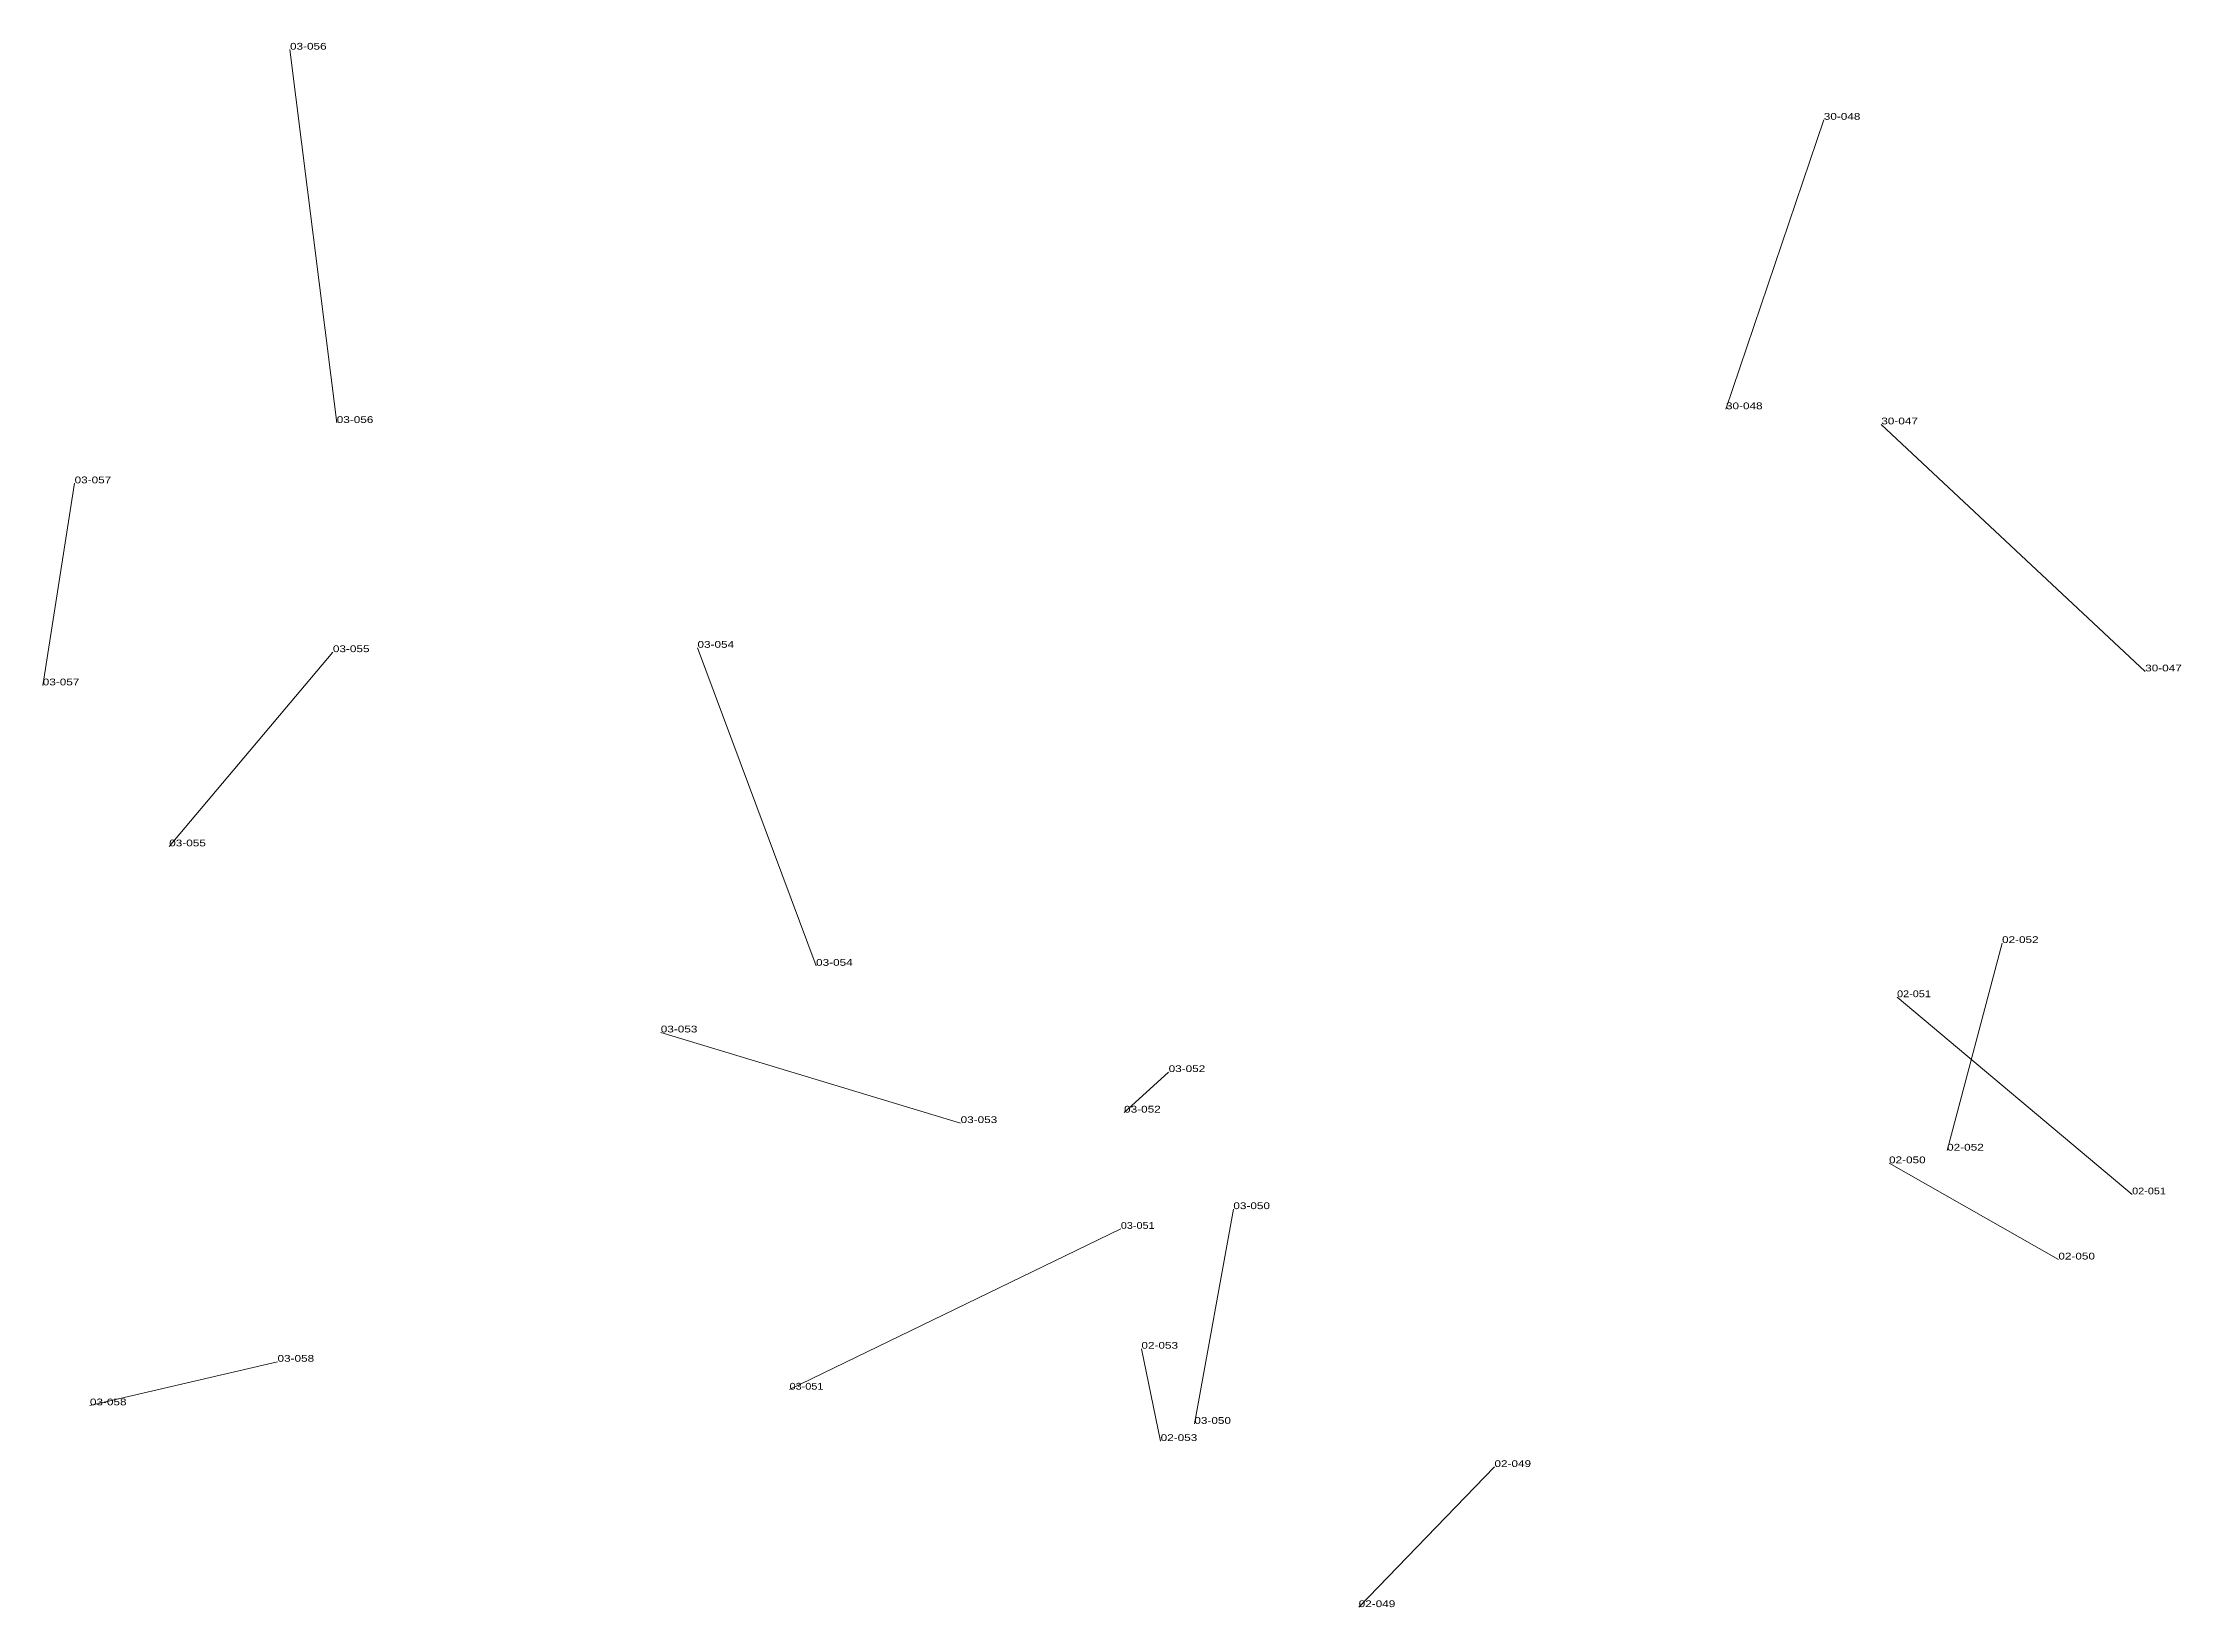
# Model space of a CAD drawing. Header units: metres. Extents: x 571156 to 607184, y 703608 to 727431.
# Drawn here: x 600598 to 601230, y 708150 to 708612 of the extents above; entities that cross this region are included whole.
import ezdxf

# ---------------------------------------------------------------- set-up
doc = ezdxf.new("R2010")
doc.units = ezdxf.units.M
doc.header["$LTSCALE"] = 0.8
doc.layers.add('60', color=7, linetype='Continuous', lineweight=13)
doc.layers.add('61', color=7, linetype='Continuous')

msp = doc.modelspace()

# ---------------------------------------------------------------- texts
at = {"layer": '60'}
for s, width, p in [('03-056', 1.3, (600671.5, 708610.24)), ('30-048', 1.3, (601124.84, 708589.51)), ('30-048', 1.3, (601124.84, 708589.51)), ('30-047', 1.3, (601141.84, 708499.51)), ('30-047', 1.3, (601141.84, 708499.51)), ('03-054', 1.3, (600791.95, 708433.49)), ('03-057', 1.3, (600598.43, 708422.39)), ('03-055', 1.3, (600635.81, 708374.81)), ('02-052', 1.3, (601177.52, 708346.25)), ('02-051', 1.2, (601146.5, 708330.24)), ('03-053', 1.3, (600781.09, 708319.82)), ('03-052', 1.3, (600931.2, 708308.12)), ('02-050', 1.3, (601144.12, 708281.17)), ('03-050', 1.3, (600950.33, 708267.61)), ('02-053', 1.3, (600923.15, 708226.36)), ('03-051', 1.2, (600819.17, 708214.27)), ('03-058', 1.3, (600612.36, 708209.63)), ('02-049', 1.3, (601027.51, 708191.41))]:
    msp.add_text(s, height=2, dxfattribs=dict(at, width=width)).set_placement(p)
at = {"layer": '61'}
for s, width, p in [('30-048', 1.3, (601095.93, 708503.98)), ('30-048', 1.3, (601095.93, 708503.98)), ('03-056', 1.3, (600685.32, 708499.92)), ('03-057', 1.3, (600607.84, 708482.1)), ('03-055', 1.3, (600684.18, 708432.2)), ('30-047', 1.3, (601219.84, 708426.51)), ('30-047', 1.3, (601219.84, 708426.51)), ('03-054', 1.3, (600826.99, 708339.51)), ('03-053', 1.3, (600869.71, 708293.05)), ('03-052', 1.3, (600918.04, 708296.14)), ('02-052', 1.3, (601161.3, 708284.9)), ('02-051', 1.2, (601215.98, 708271.98)), ('03-051', 1.2, (600917.07, 708261.78)), ('02-050', 1.3, (601194.17, 708252.72)), ('03-058', 1.3, (600667.82, 708222.51)), ('03-050', 1.3, (600938.8, 708204.15)), ('02-053', 1.3, (600928.84, 708199.09)), ('02-049', 1.3, (600987.37, 708150))]:
    msp.add_text(s, height=2, dxfattribs=dict(at, width=width)).set_placement(p)

# ---------------------------------------------------------------- linework, layer by layer
at = {"layer": '60'}
for p, q in [((600685.32, 708499.92), (600671.5, 708610.24)), ((601095.93, 708503.98), (601124.84, 708589.51)), ((601095.93, 708503.98), (601124.84, 708589.51)), ((601219.84, 708426.51), (601141.84, 708499.51)), ((601219.84, 708426.51), (601141.84, 708499.51)), ((600607.84, 708482.1), (600598.43, 708422.39)), ((600826.99, 708339.51), (600791.95, 708433.49)), ((600684.18, 708432.2), (600635.81, 708374.81)), ((601161.3, 708284.9), (601177.52, 708346.25)), ((601215.98, 708271.98), (601146.5, 708330.24)), ((600869.71, 708293.05), (600781.09, 708319.82)), ((600918.04, 708296.14), (600931.2, 708308.12)), ((601194.17, 708252.72), (601144.12, 708281.17)), ((600938.8, 708204.15), (600950.33, 708267.61)), ((600917.07, 708261.78), (600819.17, 708214.27)), ((600928.84, 708199.09), (600923.15, 708226.36)), ((600667.82, 708222.51), (600612.36, 708209.63)), ((600987.37, 708150), (601027.51, 708191.41))]:
    msp.add_line(p, q, dxfattribs=at)

msp.set_redraw_order([(e.dxf.handle, doc.entitydb.next_handle()) for e in msp.query("TEXT MTEXT ATTDEF DIMENSION ARC_DIMENSION")])  # texts and dimensions are drawn at this point

doc.saveas('drawing.dxf')
